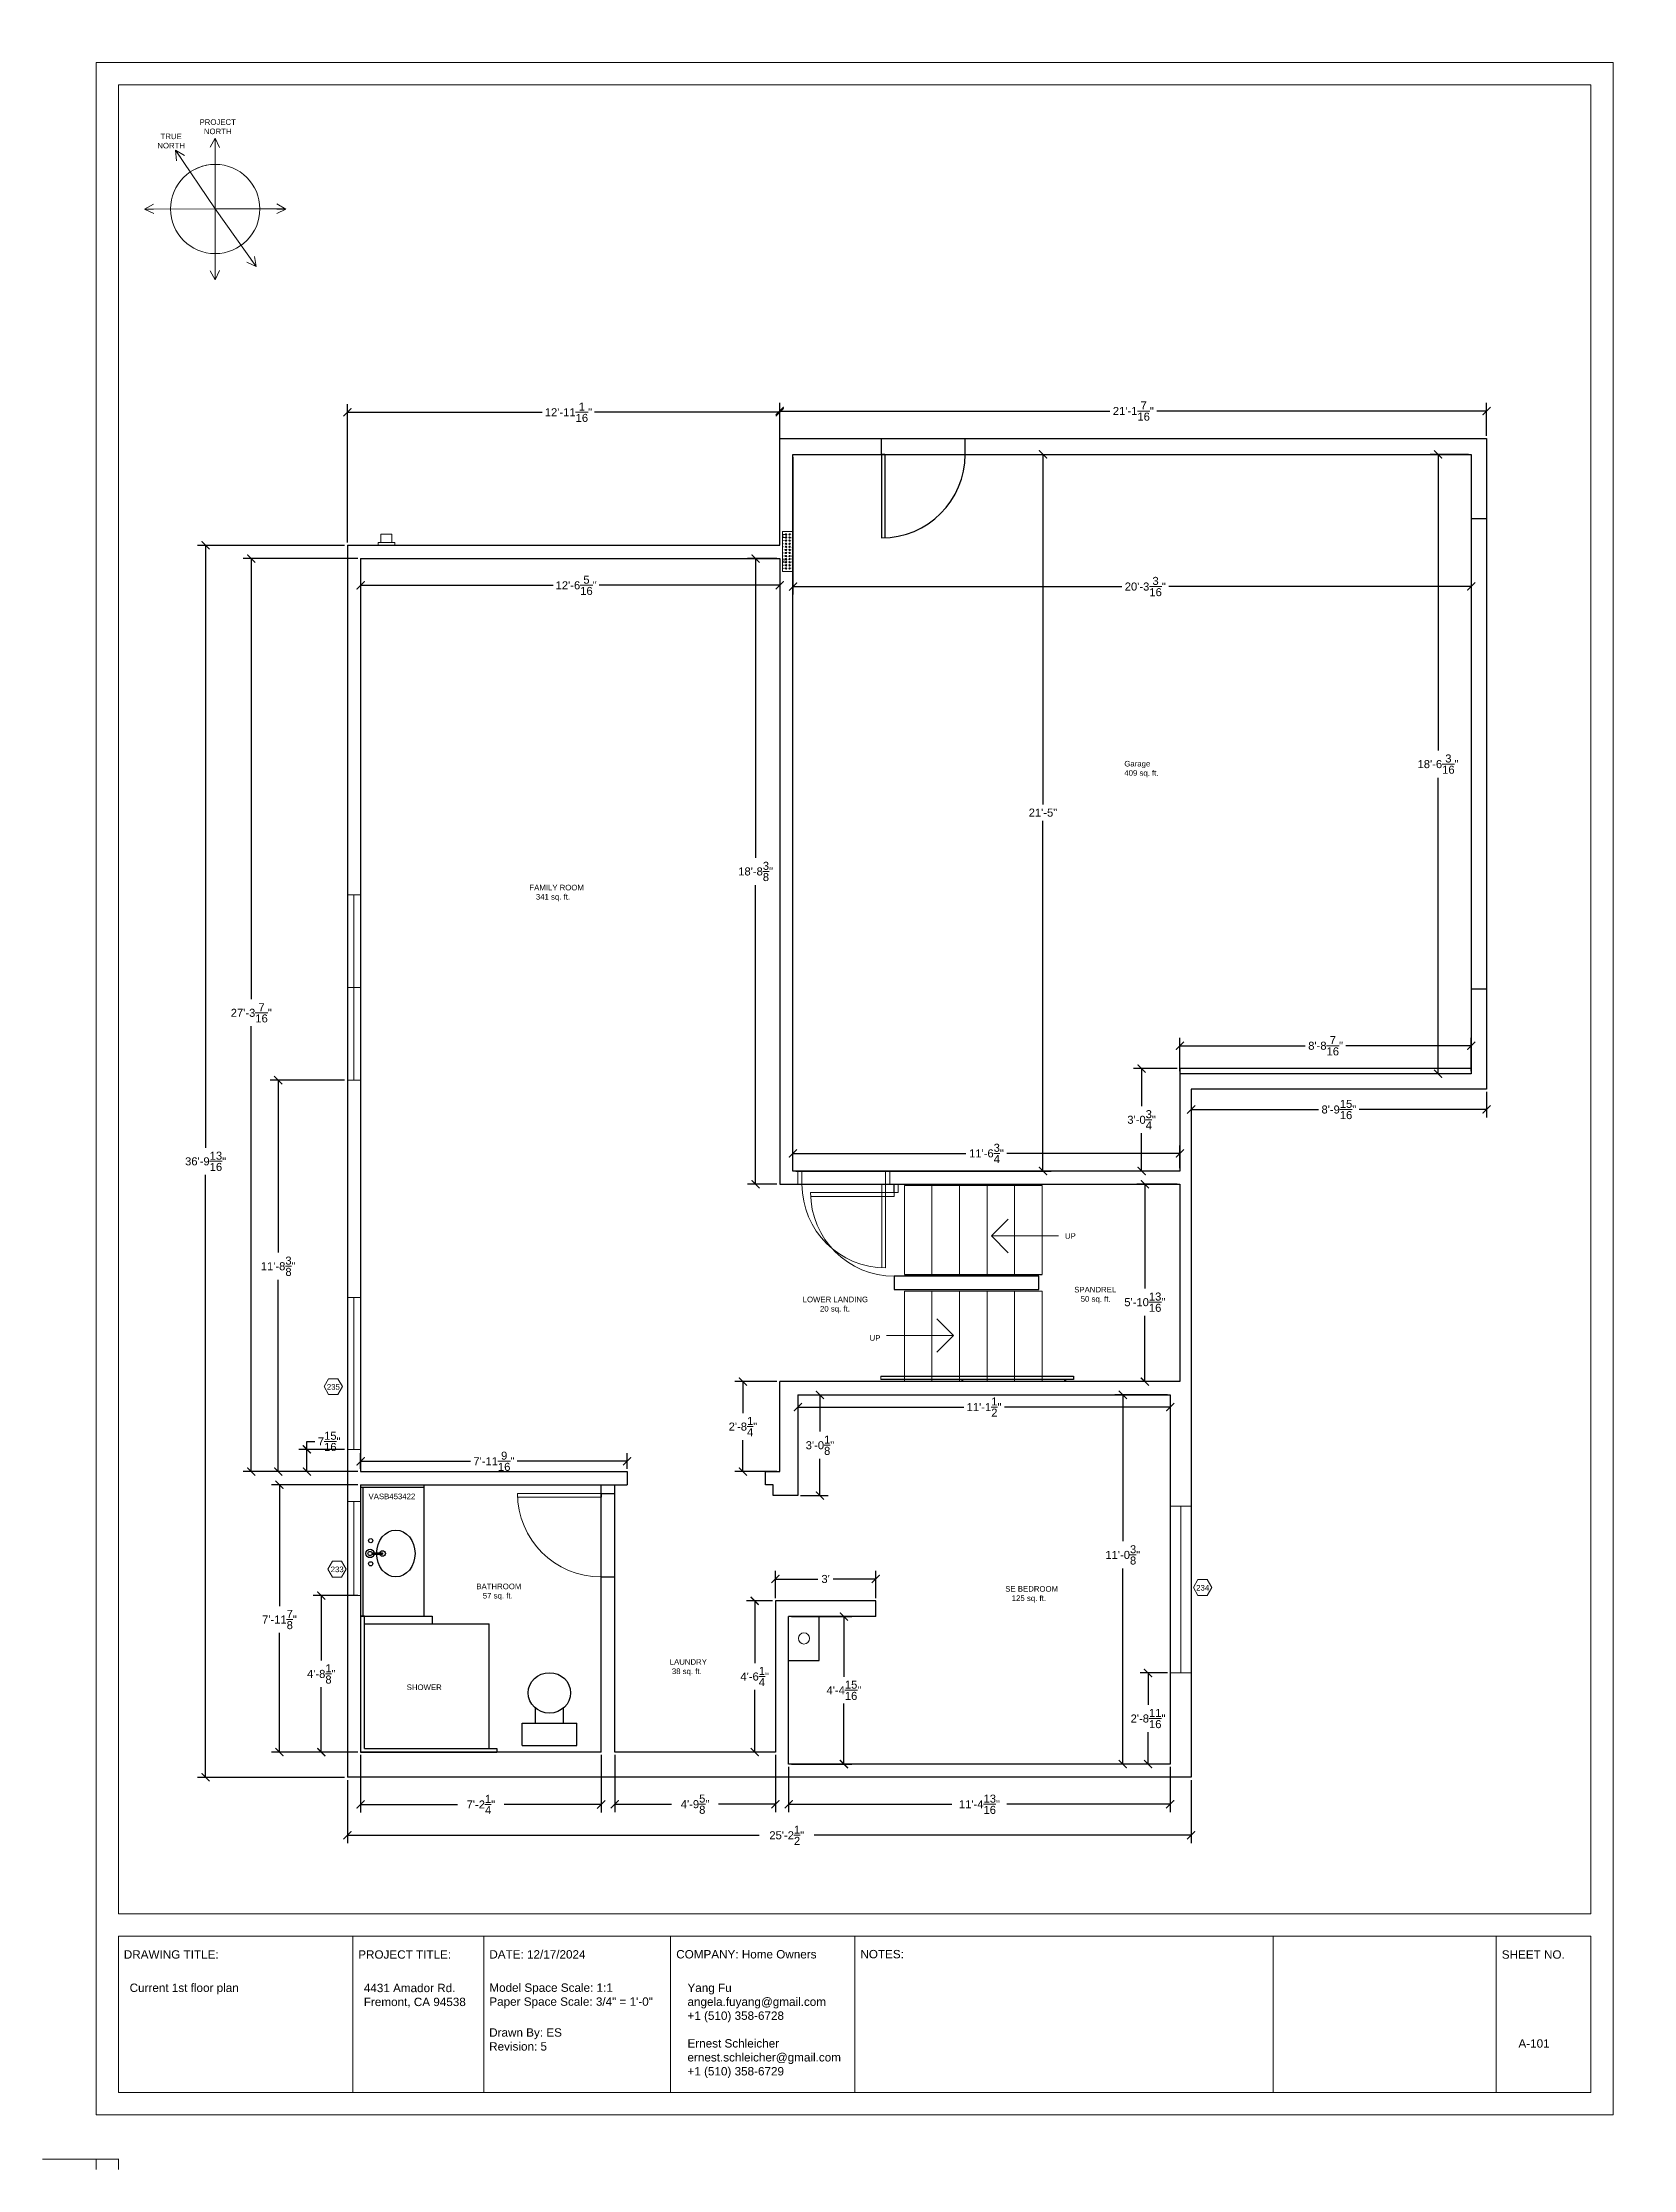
# Paper-space layout 'Layout1' of a CAD drawing. Header units: inches. Extents: x 0.8 to 36.5, y 0.6 to 48.2.
# The model-space entities are those that its viewports show. They can reach past a viewport. Long polylines and large blocks are cut down to what shows.
import ezdxf

# ---------------------------------------------------------------- set-up
doc = ezdxf.new("R2010")
doc.units = ezdxf.units.IN
doc.header["$MEASUREMENT"] = 0
doc.linetypes.add('ACAD_ISO02W100', pattern=[15, 12, -3])
doc.linetypes.add('DASHED2', pattern=[0.375, 0.25, -0.125])
doc.layers.get('0').update_dxf_attribs({"color": 1, "lineweight": 9})
for name, color, linetype, lineweight in [('00-page-edge', 7, 'Continuous', 9), ('A101-Dimensions', 7, 'Continuous', 9), ('A101-Floorplan-1st-floor', 7, 'Continuous', 9), ('A101-Text', 7, 'Continuous', 9), ('VIEWPORT', 5, 'Continuous', 9)]:
    doc.layers.add(name, color=color, linetype=linetype, lineweight=lineweight)
doc.layers.add('Title Block', color=7, linetype='Continuous')
doc.layers.add('Title Block Text', color=7, linetype='Continuous')
doc.layers.get('VIEWPORT').off()
doc.styles.add('Annotative', font='Arial.ttf')
doc.styles.add('Small', font='Arial.ttf')
doc.styles.get("Standard").update_dxf_attribs({"font": 'Arial.ttf', "height": 2})
doc.dimstyles.new('Annotative', dxfattribs={"dimtxt": 0.18, "dimasz": 0.18, "dimexe": 0.18, "dimexo": 0.0625, "dimgap": 0.09, "dimtad": 0, "dimtih": 1, "dimtoh": 1, "dimdec": 4, "dimzin": 0, "dimdsep": 46, "dimlunit": 4, "dimtxsty": 'Annotative', "dimblk": 'ARCHTICK', "dimblk1": 'ARCHTICK', "dimblk2": 'ARCHTICK', "dimcen": 0.09, "dimadec": 0, "dimazin": 0, "dimtfac": 1, "dimtdec": 4, "dimtofl": 0, "dimtmove": 0, "dimatfit": 3, "dimldrblk": 'ARCHTICK', "dimfxl": 1, "dimtolj": 1, "dimtzin": 0, "dimarcsym": 0})

# ---------------------------------------------------------------- blocks, each defined once
blk = doc.blocks.new('true-north-project-north')
at = {"layer": '00-page-edge', "lineweight": 5}
for p, q in [((0.007, 1.627), (-0.11, 1.424)), ((0.006, 0.041), (0.007, 1.627)), ((0.007, 1.627), (0.007, 1.422)), ((0.007, 1.627), (0.103, 1.419)), ((0.006, 0.041), (-0.881, 1.356)), ((-0.881, 1.356), (-0.766, 1.185)), ((-0.881, 1.356), (-0.864, 1.122)), ((-0.881, 1.356), (-0.686, 1.237)), ((-1.58, 0.034), (-1.378, 0.152)), ((0.006, 0.041), (-1.58, 0.034)), ((-1.58, 0.034), (-1.375, 0.035)), ((-1.58, 0.034), (-1.372, -0.061)), ((0.006, 0.041), (1.551, 0.041)), ((0.006, 0.041), (0.925, -1.251)), ((0.006, 0.041), (0.007, -1.545)), ((0.006, 0.041), (1.592, 0.037)), ((1.592, 0.037), (1.384, -0.058)), ((1.592, 0.037), (1.386, 0.037)), ((1.592, 0.037), (1.389, 0.154)), ((0.007, -1.545), (-0.11, -1.342)), ((0.007, -1.545), (0.103, -1.337)), ((0.007, -1.545), (0.007, -1.339)), ((0.925, -1.251), (0.712, -1.154)), ((0.925, -1.251), (0.806, -1.084)), ((0.925, -1.251), (0.883, -1.027))]:
    blk.add_line(p, q, dxfattribs=at)
blk.add_circle((0.006, 0.041), 1, dxfattribs=at)
blk.add_arc((0.006, 0.041), 1, 90, 124, dxfattribs=at)
at = {"layer": '00-page-edge', "lineweight": 5, "char_height": 0.125, "width": 0.53642, "attachment_point": 5, "style": 'Small'}
for s, insert in [('PROJECT\\PNORTH', (0.062, 1.884)), ('TRUE\\PNORTH', (-0.981, 1.564))]:
    blk.add_mtext(s, dxfattribs=dict(at, insert=insert))
blk = doc.blocks.new('L1-toilet')
at = {"lineweight": 30}
for p, q in [((-19.63, 0), (-19.63, 8)), ((-19.63, 8), (0, 8)), ((-14.81, 8), (-14.81, 13.4)), ((-4.81, 8), (-4.81, 13.4)), ((0, 0), (0, 8)), ((-19.63, 0), (0, 0))]:
    blk.add_line(p, q, dxfattribs=at)
blk.add_ellipse((-9.81, 18.88), major_axis=(7.62, 0), ratio=0.95082, dxfattribs=at)
blk = doc.blocks.new('L1-bathroom-sink-faucets-bowl')
at = {"lineweight": 30}
for p, q in [((2.21, 0.25), (5.98, 0.25)), ((5.98, 0.25), (5.98, -0.25)), ((2.21, -0.25), (5.98, -0.25))]:
    blk.add_line(p, q, dxfattribs=at)
for centre, radius in [((1.5, 0), 1.5), ((1.5, 0), 0.75), ((1.75, 4.59), 0.75), ((6, 0), 1), ((1.75, -3.69), 0.75)]:
    blk.add_circle(centre, radius, dxfattribs=at)
blk.add_ellipse((10.75, 0), major_axis=(0, -8.38), ratio=0.820896, dxfattribs=at)
blk = doc.blocks.new('L1-granite-splash-and-counter')
at = {"layer": 'A101-Floorplan-1st-floor', "lineweight": 30}
for p, q in [((0, 0), (22.63, 0)), ((0, 0), (0, -0.88)), ((22.63, 0), (22.63, -47.13)), ((0, -0.88), (22.63, -0.88)), ((0, -0.88), (0, -47.13)), ((0.88, -47.13), (0.88, -0.88)), ((0, -47.13), (0.88, -47.13)), ((0.88, -47.13), (22.63, -47.13))]:
    blk.add_line(p, q, dxfattribs=at)
blk = doc.blocks.new('L1-shower-tiles-and-glass-walls')
at = {"layer": 'A101-Floorplan-1st-floor', "lineweight": 30}
for p, q in [((1.37, 48.75), (0, 48.75)), ((0, 48.75), (0, 48.75)), ((0, 48.75), (0, 0)), ((1.37, 1.37), (1.37, 48.75)), ((1.37, 48.75), (25.62, 48.75)), ((1.37, 46), (46.12, 46)), ((25.62, 48.75), (25.62, 46)), ((46.12, 1.37), (46.12, 46)), ((0, 0), (48.88, 0)), ((1.37, 1.37), (48.88, 1.37)), ((48.88, 1.37), (48.88, 0))]:
    blk.add_line(p, q, dxfattribs=at)
blk = doc.blocks.new('L1-south-stairway-5-steps')
at = {"layer": 'A101-Floorplan-1st-floor', "lineweight": 5}
for p, q in [((-49.375, 0), (0, 0)), ((-49.375, 0), (-49.375, -32.40625)), ((-39.5, 0), (-39.5, -32.40625)), ((-29.625, 0), (-29.625, -32.40625)), ((-19.75, 0), (-19.75, -32.40625)), ((-9.875, 0), (-9.875, -32.40625)), ((0, 0), (0, -32.40625))]:
    blk.add_line(p, q, dxfattribs=at)
blk = doc.blocks.new('L1-south-stairway-handrail')
at = {"layer": 'A101-Floorplan-1st-floor', "lineweight": -3}
for p, q in [((-57.8, 1.25), (11.23, 1.25)), ((11.23, 0), (-57.8, 0)), ((-28.71, -0.75), (-28.71, 0)), ((-28.46, -0.75), (-28.46, 0)), ((8.09, 0), (8.09, -0.75)), ((8.34, 0), (8.34, -0.75)), ((11.23, 1.25), (11.23, 0))]:
    blk.add_line(p, q, dxfattribs=at)
at = {"layer": 'A101-Floorplan-1st-floor', "lineweight": 5}
blk.add_line((-57.8, 1.25), (-57.8, 0), dxfattribs=at)
blk = doc.blocks.new('L1-arrow')
at = {"lineweight": 5}
for p, q in [((182.32, -365.98), (164.32, -365.98)), ((188.32, -365.98), (182.32, -359.98)), ((182.32, -365.98), (188.32, -365.98)), ((188.32, -365.98), (182.32, -371.98))]:
    blk.add_line(p, q, dxfattribs=at)
blk = doc.blocks.new('_ArchTick')
at = {"color": 0, "linetype": 'ByBlock', "lineweight": 30, "const_width": 0.15}
blk.add_lwpolyline([(-0.5, -0.5), (0.5, 0.5)], dxfattribs=at)
blk = doc.blocks.new('*D519')
at = {"layer": 'A101-Dimensions', "color": 0, "lineweight": -2, "transparency": 16777216}
for p, q in [((-266.32, 733.46), (-266.32, 727.22)), ((-132.82, 733.46), (-132.82, 727.22)), ((-266.32, 730.1), (-206.87, 730.1)), ((-132.82, 730.1), (-192.27, 730.1))]:
    blk.add_line(p, q, dxfattribs=at)
at = {"layer": 'A101-Dimensions', "color": 0, "lineweight": -2, "transparency": 16777216, "xscale": 2.88, "yscale": 2.88, "zscale": 2.88, "rotation": 180}
blk.add_blockref('_ArchTick', (-266.32, 730.1), dxfattribs=at)
at = {"layer": 'A101-Dimensions', "color": 0, "lineweight": -2, "transparency": 16777216, "xscale": 2.88, "yscale": 2.88, "zscale": 2.88}
blk.add_blockref('_ArchTick', (-132.82, 730.1), dxfattribs=at)
at = {"layer": 'A101-Dimensions', "color": 0, "lineweight": 5, "transparency": 16777216, "insert": (-199.57, 730.1), "char_height": 2.88, "attachment_point": 5, "style": 'Annotative'}
blk.add_mtext('\\A1;11\'-1{\\H1x;\\S1/2;}"', dxfattribs=at)
blk = doc.blocks.new('*D483')
at = {"layer": 'A101-Dimensions', "color": 0, "lineweight": -2, "transparency": 16777216}
for p, q in [((-269.63, 601.06), (-269.63, 584.77)), ((-132.82, 601.06), (-132.82, 584.77)), ((-269.63, 587.65), (-211.06, 587.65)), ((-132.82, 587.65), (-191.38, 587.65))]:
    blk.add_line(p, q, dxfattribs=at)
at = {"layer": 'A101-Dimensions', "color": 0, "lineweight": -2, "transparency": 16777216, "xscale": 2.88, "yscale": 2.88, "zscale": 2.88, "rotation": 180}
blk.add_blockref('_ArchTick', (-269.63, 587.65), dxfattribs=at)
at = {"layer": 'A101-Dimensions', "color": 0, "lineweight": -2, "transparency": 16777216, "xscale": 2.88, "yscale": 2.88, "zscale": 2.88}
blk.add_blockref('_ArchTick', (-132.82, 587.65), dxfattribs=at)
at = {"layer": 'A101-Dimensions', "color": 0, "lineweight": 5, "transparency": 16777216, "insert": (-201.22, 587.65), "char_height": 2.88, "attachment_point": 5, "style": 'Annotative'}
blk.add_mtext('\\A1;11\'-4{\\H1x;\\S13/16;}"', dxfattribs=at)
blk = doc.blocks.new('*D488')
at = {"layer": 'A101-Dimensions', "color": 0, "lineweight": -2, "transparency": 16777216}
for p, q in [((-268.63, 655), (-246.93, 655)), ((-249.81, 655), (-249.81, 633.33)), ((-249.81, 602.06), (-249.81, 623.73)), ((-268.63, 602.06), (-246.93, 602.06))]:
    blk.add_line(p, q, dxfattribs=at)
at = {"layer": 'A101-Dimensions', "color": 0, "lineweight": -2, "transparency": 16777216, "xscale": 2.88, "yscale": 2.88, "zscale": 2.88}
for p, rotation in [((-249.81, 655), 90), ((-249.81, 602.06), 270)]:
    blk.add_blockref('_ArchTick', p, dxfattribs=dict(at, rotation=rotation))
at = {"layer": 'A101-Dimensions', "color": 0, "lineweight": 5, "transparency": 16777216, "insert": (-249.81, 628.53), "char_height": 2.88, "attachment_point": 5, "style": 'Annotative'}
blk.add_mtext('\\A1;4\'-4{\\H1x;\\S15/16;}"', dxfattribs=at)
blk = doc.blocks.new('*D484')
at = {"layer": 'A101-Dimensions', "color": 0, "lineweight": -2, "transparency": 16777216}
for p, q in [((-331.97, 605.34), (-331.97, 584.81)), ((-274.38, 605.34), (-274.38, 584.81)), ((-331.97, 587.69), (-311.58, 587.69)), ((-274.38, 587.69), (-294.78, 587.69))]:
    blk.add_line(p, q, dxfattribs=at)
at = {"layer": 'A101-Dimensions', "color": 0, "lineweight": -2, "transparency": 16777216, "xscale": 2.88, "yscale": 2.88, "zscale": 2.88, "rotation": 180}
blk.add_blockref('_ArchTick', (-331.97, 587.69), dxfattribs=at)
at = {"layer": 'A101-Dimensions', "color": 0, "lineweight": -2, "transparency": 16777216, "xscale": 2.88, "yscale": 2.88, "zscale": 2.88}
blk.add_blockref('_ArchTick', (-274.38, 587.69), dxfattribs=at)
at = {"layer": 'A101-Dimensions', "color": 0, "lineweight": 5, "transparency": 16777216, "insert": (-303.18, 587.69), "char_height": 2.88, "attachment_point": 5, "style": 'Annotative'}
blk.add_mtext('\\A1;4\'-9{\\H1x;\\S5/8;}"', dxfattribs=at)
blk = doc.blocks.new('*D523')
at = {"layer": 'A101-Dimensions', "color": 0, "lineweight": -2, "transparency": 16777216}
for p, q in [((-423.1, 1033.37), (-423.1, 1021.91)), ((-272.82, 1033.37), (-272.82, 1021.91)), ((-423.1, 1024.79), (-354.1, 1024.79)), ((-272.82, 1024.79), (-337.55, 1024.79))]:
    blk.add_line(p, q, dxfattribs=at)
at = {"layer": 'A101-Dimensions', "color": 0, "lineweight": -2, "transparency": 16777216, "xscale": 2.88, "yscale": 2.88, "zscale": 2.88, "rotation": 180}
blk.add_blockref('_ArchTick', (-423.1, 1024.79), dxfattribs=at)
at = {"layer": 'A101-Dimensions', "color": 0, "lineweight": -2, "transparency": 16777216, "xscale": 2.88, "yscale": 2.88, "zscale": 2.88}
blk.add_blockref('_ArchTick', (-272.82, 1024.79), dxfattribs=at)
at = {"layer": 'A101-Dimensions', "color": 0, "lineweight": 5, "transparency": 16777216, "insert": (-345.82, 1024.79), "char_height": 2.88, "attachment_point": 5, "style": 'Annotative'}
blk.add_mtext('\\A1;12\'-6{\\H1x;\\S5/16;}"', dxfattribs=at)
blk = doc.blocks.new('*D524')
at = {"layer": 'A101-Dimensions', "color": 0, "lineweight": -2, "transparency": 16777216}
for p, q in [((-427.85, 1040.12), (-427.85, 1089.72)), ((-427.85, 1086.84), (-357.98, 1086.84)), ((-272.82, 1086.84), (-339.2, 1086.84)), ((-272.82, 1040.12), (-272.82, 1089.72))]:
    blk.add_line(p, q, dxfattribs=at)
at = {"layer": 'A101-Dimensions', "color": 0, "lineweight": -2, "transparency": 16777216, "xscale": 2.88, "yscale": 2.88, "zscale": 2.88, "rotation": 180}
blk.add_blockref('_ArchTick', (-427.85, 1086.84), dxfattribs=at)
at = {"layer": 'A101-Dimensions', "color": 0, "lineweight": -2, "transparency": 16777216, "xscale": 2.88, "yscale": 2.88, "zscale": 2.88}
blk.add_blockref('_ArchTick', (-272.82, 1086.84), dxfattribs=at)
at = {"layer": 'A101-Dimensions', "color": 0, "lineweight": 5, "transparency": 16777216, "insert": (-348.59, 1086.84), "char_height": 2.88, "attachment_point": 5, "style": 'Annotative'}
blk.add_mtext('\\A1;12\'-11{\\H1x;\\S1/16;}"', dxfattribs=at)
blk = doc.blocks.new('*D508')
at = {"layer": 'A101-Dimensions', "color": 0, "lineweight": -2, "transparency": 16777216}
for p, q in [((-423.1, 707.97), (-423.1, 713.54)), ((-423.1, 710.66), (-383.72, 710.66)), ((-327.54, 710.66), (-366.92, 710.66)), ((-327.54, 707.97), (-327.54, 713.54))]:
    blk.add_line(p, q, dxfattribs=at)
at = {"layer": 'A101-Dimensions', "color": 0, "lineweight": -2, "transparency": 16777216, "xscale": 2.88, "yscale": 2.88, "zscale": 2.88, "rotation": 180}
blk.add_blockref('_ArchTick', (-423.1, 710.66), dxfattribs=at)
at = {"layer": 'A101-Dimensions', "color": 0, "lineweight": -2, "transparency": 16777216, "xscale": 2.88, "yscale": 2.88, "zscale": 2.88}
blk.add_blockref('_ArchTick', (-327.54, 710.66), dxfattribs=at)
at = {"layer": 'A101-Dimensions', "color": 0, "lineweight": 5, "transparency": 16777216, "insert": (-375.32, 710.66), "char_height": 2.88, "attachment_point": 5, "style": 'Annotative'}
blk.add_mtext('\\A1;7\'-11{\\H1x;\\S9/16;}"', dxfattribs=at)
blk = doc.blocks.new('*D486')
at = {"layer": 'A101-Dimensions', "color": 0, "lineweight": -2, "transparency": 16777216}
for p, q in [((-424.1, 662.47), (-440.07, 662.47)), ((-437.19, 662.47), (-437.19, 639.2)), ((-437.19, 606.34), (-437.19, 629.6)), ((-424.1, 606.34), (-440.07, 606.34))]:
    blk.add_line(p, q, dxfattribs=at)
at = {"layer": 'A101-Dimensions', "color": 0, "lineweight": -2, "transparency": 16777216, "xscale": 2.88, "yscale": 2.88, "zscale": 2.88}
for p, rotation in [((-437.19, 662.47), 90), ((-437.19, 606.34), 270)]:
    blk.add_blockref('_ArchTick', p, dxfattribs=dict(at, rotation=rotation))
at = {"layer": 'A101-Dimensions', "color": 0, "lineweight": 5, "transparency": 16777216, "insert": (-437.19, 634.4), "char_height": 2.88, "attachment_point": 5, "style": 'Annotative'}
blk.add_mtext('\\A1;4\'-8{\\H1x;\\S1/8;}"', dxfattribs=at)
blk = doc.blocks.new('*D485')
at = {"layer": 'A101-Dimensions', "color": 0, "lineweight": -2, "transparency": 16777216}
for p, q in [((-423.1, 605.34), (-423.1, 584.7)), ((-336.85, 605.34), (-336.85, 584.7)), ((-423.1, 587.58), (-388.37, 587.58)), ((-336.85, 587.58), (-371.57, 587.58))]:
    blk.add_line(p, q, dxfattribs=at)
at = {"layer": 'A101-Dimensions', "color": 0, "lineweight": -2, "transparency": 16777216, "xscale": 2.88, "yscale": 2.88, "zscale": 2.88, "rotation": 180}
blk.add_blockref('_ArchTick', (-423.1, 587.58), dxfattribs=at)
at = {"layer": 'A101-Dimensions', "color": 0, "lineweight": -2, "transparency": 16777216, "xscale": 2.88, "yscale": 2.88, "zscale": 2.88}
blk.add_blockref('_ArchTick', (-336.85, 587.58), dxfattribs=at)
at = {"layer": 'A101-Dimensions', "color": 0, "lineweight": 5, "transparency": 16777216, "insert": (-379.97, 587.58), "char_height": 2.88, "attachment_point": 5, "style": 'Annotative'}
blk.add_mtext('\\A1;7\'-2{\\H1x;\\S1/4;}"', dxfattribs=at)
blk = doc.blocks.new('*D536')
at = {"layer": 'A101-Dimensions', "color": 0, "lineweight": -2, "transparency": 16777216}
for p, q in [((-424.1, 702.22), (-455.07, 702.22)), ((-452.19, 702.22), (-452.19, 658.72)), ((-452.19, 606.34), (-452.19, 649.1)), ((-424.1, 606.34), (-455.07, 606.34))]:
    blk.add_line(p, q, dxfattribs=at)
at = {"layer": 'A101-Dimensions', "color": 0, "lineweight": -2, "transparency": 16777216, "xscale": 2.88, "yscale": 2.88, "zscale": 2.88}
for p, rotation in [((-452.19, 702.22), 90), ((-452.19, 606.34), 270)]:
    blk.add_blockref('_ArchTick', p, dxfattribs=dict(at, rotation=rotation))
at = {"layer": 'A101-Dimensions', "color": 0, "lineweight": 5, "transparency": 16777216, "insert": (-452.19, 653.91), "char_height": 2.88, "attachment_point": 5, "style": 'Annotative'}
blk.add_mtext('\\A1;7\'-11{\\H1x;\\S7/8;}"', dxfattribs=at)
blk = doc.blocks.new('*D482')
at = {"layer": 'A101-Dimensions', "color": 0, "lineweight": -2, "transparency": 16777216}
for p, q in [((-427.85, 596.31), (-427.85, 573.65)), ((-125.32, 596.31), (-125.32, 573.65)), ((-427.85, 576.53), (-280.15, 576.53)), ((-125.32, 576.53), (-260.47, 576.53))]:
    blk.add_line(p, q, dxfattribs=at)
at = {"layer": 'A101-Dimensions', "color": 0, "lineweight": -2, "transparency": 16777216, "xscale": 2.88, "yscale": 2.88, "zscale": 2.88, "rotation": 180}
blk.add_blockref('_ArchTick', (-427.85, 576.53), dxfattribs=at)
at = {"layer": 'A101-Dimensions', "color": 0, "lineweight": -2, "transparency": 16777216, "xscale": 2.88, "yscale": 2.88, "zscale": 2.88}
blk.add_blockref('_ArchTick', (-125.32, 576.53), dxfattribs=at)
at = {"layer": 'A101-Dimensions', "color": 0, "lineweight": 5, "transparency": 16777216, "insert": (-270.31, 576.53), "char_height": 2.88, "attachment_point": 5, "style": 'Annotative'}
blk.add_mtext('\\A1;25\'-2{\\H1x;\\S1/2;}"', dxfattribs=at)
blk = doc.blocks.new('*D521')
at = {"layer": 'A101-Dimensions', "color": 0, "lineweight": -2, "transparency": 16777216}
for p, q in [((-428.85, 847.34), (-455.53, 847.34)), ((-452.65, 847.34), (-452.65, 785.49)), ((-452.65, 706.97), (-452.65, 775.72)), ((-428.85, 706.97), (-455.53, 706.97))]:
    blk.add_line(p, q, dxfattribs=at)
at = {"layer": 'A101-Dimensions', "color": 0, "lineweight": -2, "transparency": 16777216, "xscale": 2.88, "yscale": 2.88, "zscale": 2.88}
for p, rotation in [((-452.65, 847.34), 90), ((-452.65, 706.97), 270)]:
    blk.add_blockref('_ArchTick', p, dxfattribs=dict(at, rotation=rotation))
at = {"layer": 'A101-Dimensions', "color": 0, "lineweight": 5, "transparency": 16777216, "insert": (-452.65, 780.6), "char_height": 2.88, "attachment_point": 5, "style": 'Annotative'}
blk.add_mtext('\\A1;11\'-8{\\H1x;\\S3/8;}"', dxfattribs=at)
blk = doc.blocks.new('*D514')
at = {"layer": 'A101-Dimensions', "color": 0, "lineweight": -2, "transparency": 16777216}
for p, q in [((-125.32, 843.09), (-125.32, 833.93)), ((-19.39, 843.09), (-19.39, 833.93)), ((-125.32, 836.81), (-79.66, 836.81)), ((-19.39, 836.81), (-65.05, 836.81))]:
    blk.add_line(p, q, dxfattribs=at)
at = {"layer": 'A101-Dimensions', "color": 0, "lineweight": -2, "transparency": 16777216, "xscale": 2.88, "yscale": 2.88, "zscale": 2.88, "rotation": 180}
blk.add_blockref('_ArchTick', (-125.32, 836.81), dxfattribs=at)
at = {"layer": 'A101-Dimensions', "color": 0, "lineweight": -2, "transparency": 16777216, "xscale": 2.88, "yscale": 2.88, "zscale": 2.88}
blk.add_blockref('_ArchTick', (-19.39, 836.81), dxfattribs=at)
at = {"layer": 'A101-Dimensions', "color": 0, "lineweight": 5, "transparency": 16777216, "insert": (-72.35, 836.81), "char_height": 2.88, "attachment_point": 5, "style": 'Annotative'}
blk.add_mtext('\\A1;8\'-9{\\H1x;\\S15/16;}"', dxfattribs=at)
blk = doc.blocks.new('*D512')
at = {"layer": 'A101-Dimensions', "color": 0, "lineweight": -2, "transparency": 16777216}
for p, q in [((-129.32, 850.59), (-129.32, 862.55)), ((-24.89, 850.59), (-24.89, 862.55)), ((-129.32, 859.67), (-84.39, 859.67)), ((-24.89, 859.67), (-69.81, 859.67))]:
    blk.add_line(p, q, dxfattribs=at)
at = {"layer": 'A101-Dimensions', "color": 0, "lineweight": -2, "transparency": 16777216, "xscale": 2.88, "yscale": 2.88, "zscale": 2.88, "rotation": 180}
blk.add_blockref('_ArchTick', (-129.32, 859.67), dxfattribs=at)
at = {"layer": 'A101-Dimensions', "color": 0, "lineweight": -2, "transparency": 16777216, "xscale": 2.88, "yscale": 2.88, "zscale": 2.88}
blk.add_blockref('_ArchTick', (-24.89, 859.67), dxfattribs=at)
at = {"layer": 'A101-Dimensions', "color": 0, "lineweight": 5, "transparency": 16777216, "insert": (-77.1, 859.67), "char_height": 2.88, "attachment_point": 5, "style": 'Annotative'}
blk.add_mtext('\\A1;8\'-8{\\H1x;\\S7/16;}"', dxfattribs=at)
blk = doc.blocks.new('*D509')
at = {"layer": 'A101-Dimensions', "color": 0, "lineweight": -2, "transparency": 16777216}
for p, q in [((-268.07, 815.74), (-268.07, 823.95)), ((-129.32, 815.74), (-129.32, 823.95)), ((-268.07, 821.07), (-206.04, 821.07)), ((-129.32, 821.07), (-191.35, 821.07))]:
    blk.add_line(p, q, dxfattribs=at)
at = {"layer": 'A101-Dimensions', "color": 0, "lineweight": -2, "transparency": 16777216, "xscale": 2.88, "yscale": 2.88, "zscale": 2.88, "rotation": 180}
blk.add_blockref('_ArchTick', (-268.07, 821.07), dxfattribs=at)
at = {"layer": 'A101-Dimensions', "color": 0, "lineweight": -2, "transparency": 16777216, "xscale": 2.88, "yscale": 2.88, "zscale": 2.88}
blk.add_blockref('_ArchTick', (-129.32, 821.07), dxfattribs=at)
at = {"layer": 'A101-Dimensions', "color": 0, "lineweight": 5, "transparency": 16777216, "insert": (-198.69, 821.07), "char_height": 2.88, "attachment_point": 5, "style": 'Annotative'}
blk.add_mtext('\\A1;11\'-6{\\H1x;\\S3/4;}"', dxfattribs=at)
blk = doc.blocks.new('*D533')
at = {"layer": 'A101-Dimensions', "color": 0, "lineweight": -2, "transparency": 16777216}
for p, q in [((-133.82, 734.46), (-152.7, 734.46)), ((-149.82, 734.46), (-149.82, 681.96)), ((-149.82, 602.06), (-149.82, 672.19)), ((-133.82, 602.06), (-152.7, 602.06))]:
    blk.add_line(p, q, dxfattribs=at)
at = {"layer": 'A101-Dimensions', "color": 0, "lineweight": -2, "transparency": 16777216, "xscale": 2.88, "yscale": 2.88, "zscale": 2.88}
for p, rotation in [((-149.82, 734.46), 90), ((-149.82, 602.06), 270)]:
    blk.add_blockref('_ArchTick', p, dxfattribs=dict(at, rotation=rotation))
at = {"layer": 'A101-Dimensions', "color": 0, "lineweight": 5, "transparency": 16777216, "insert": (-149.82, 677.08), "char_height": 2.88, "attachment_point": 5, "style": 'Annotative'}
blk.add_mtext('\\A1;11\'-0{\\H1x;\\S3/8;}"', dxfattribs=at)
blk = doc.blocks.new('*D534')
at = {"layer": 'A101-Dimensions', "color": 0, "lineweight": -2, "transparency": 16777216}
for p, q in [((-133.82, 634.75), (-143.65, 634.75)), ((-140.77, 634.75), (-140.77, 623.27)), ((-140.77, 602.06), (-140.77, 613.55)), ((-133.82, 602.06), (-143.65, 602.06))]:
    blk.add_line(p, q, dxfattribs=at)
at = {"layer": 'A101-Dimensions', "color": 0, "lineweight": -2, "transparency": 16777216, "xscale": 2.88, "yscale": 2.88, "zscale": 2.88}
for p, rotation in [((-140.77, 634.75), 90), ((-140.77, 602.06), 270)]:
    blk.add_blockref('_ArchTick', p, dxfattribs=dict(at, rotation=rotation))
at = {"layer": 'A101-Dimensions', "color": 0, "lineweight": 5, "transparency": 16777216, "insert": (-140.77, 618.41), "char_height": 2.88, "attachment_point": 5, "style": 'Annotative'}
blk.add_mtext('\\A1;2\'-8{\\H1x;\\S11/16;}"', dxfattribs=at)
blk = doc.blocks.new('*D537')
at = {"layer": 'A101-Dimensions', "color": 0, "lineweight": -2, "transparency": 16777216}
for p, q in [((-442.36, 714.91), (-442.36, 717.79)), ((-442.36, 717.79), (-439.48, 717.79)), ((-428.85, 714.91), (-445.24, 714.91)), ((-442.36, 706.97), (-442.36, 714.91)), ((-428.85, 706.97), (-445.24, 706.97))]:
    blk.add_line(p, q, dxfattribs=at)
at = {"layer": 'A101-Dimensions', "color": 0, "lineweight": -2, "transparency": 16777216, "xscale": 2.88, "yscale": 2.88, "zscale": 2.88}
for p, rotation in [((-442.36, 714.91), 90), ((-442.36, 706.97), 270)]:
    blk.add_blockref('_ArchTick', p, dxfattribs=dict(at, rotation=rotation))
at = {"layer": 'A101-Dimensions', "color": 0, "lineweight": 5, "transparency": 16777216, "insert": (-434.36, 717.79), "char_height": 2.88, "attachment_point": 5, "style": 'Annotative'}
blk.add_mtext('\\A1;7{\\H1x;\\S15/16;}"', dxfattribs=at)
blk = doc.blocks.new('*D538')
at = {"layer": 'A101-Dimensions', "color": 0, "lineweight": -2, "transparency": 16777216}
for p, q in [((-130.32, 809.99), (-144.8, 809.99)), ((-141.92, 809.99), (-141.92, 772.6)), ((-141.92, 739.21), (-141.92, 762.82)), ((-130.32, 739.21), (-144.8, 739.21))]:
    blk.add_line(p, q, dxfattribs=at)
at = {"layer": 'A101-Dimensions', "color": 0, "lineweight": -2, "transparency": 16777216, "xscale": 2.88, "yscale": 2.88, "zscale": 2.88}
for p, rotation in [((-141.92, 809.99), 90), ((-141.92, 739.21), 270)]:
    blk.add_blockref('_ArchTick', p, dxfattribs=dict(at, rotation=rotation))
at = {"layer": 'A101-Dimensions', "color": 0, "lineweight": 5, "transparency": 16777216, "insert": (-141.92, 767.71), "char_height": 2.88, "attachment_point": 5, "style": 'Annotative'}
blk.add_mtext('\\A1;5\'-10{\\H1x;\\S13/16;}"', dxfattribs=at)
blk = doc.blocks.new('*D539')
at = {"layer": 'A101-Dimensions', "color": 0, "lineweight": -2, "transparency": 16777216}
for p, q in [((-130.32, 851.5), (-145.95, 851.5)), ((-143.07, 851.5), (-143.07, 837.98)), ((-143.07, 814.74), (-143.07, 828.26)), ((-130.32, 814.74), (-145.95, 814.74))]:
    blk.add_line(p, q, dxfattribs=at)
at = {"layer": 'A101-Dimensions', "color": 0, "lineweight": -2, "transparency": 16777216, "xscale": 2.88, "yscale": 2.88, "zscale": 2.88}
for p, rotation in [((-143.07, 851.5), 90), ((-143.07, 814.74), 270)]:
    blk.add_blockref('_ArchTick', p, dxfattribs=dict(at, rotation=rotation))
at = {"layer": 'A101-Dimensions', "color": 0, "lineweight": 5, "transparency": 16777216, "insert": (-143.07, 833.12), "char_height": 2.88, "attachment_point": 5, "style": 'Annotative'}
blk.add_mtext('\\A1;3\'-0{\\H1x;\\S3/4;}"', dxfattribs=at)
blk = doc.blocks.new('*D540')
at = {"layer": 'A101-Dimensions', "color": 0, "lineweight": -2, "transparency": 16777216}
for p, q in [((-273.82, 1034.37), (-284.35, 1034.37)), ((-281.47, 1034.37), (-281.47, 927.07)), ((-281.47, 809.99), (-281.47, 917.3)), ((-273.82, 809.99), (-284.35, 809.99))]:
    blk.add_line(p, q, dxfattribs=at)
at = {"layer": 'A101-Dimensions', "color": 0, "lineweight": -2, "transparency": 16777216, "xscale": 2.88, "yscale": 2.88, "zscale": 2.88}
for p, rotation in [((-281.47, 1034.37), 90), ((-281.47, 809.99), 270)]:
    blk.add_blockref('_ArchTick', p, dxfattribs=dict(at, rotation=rotation))
at = {"layer": 'A101-Dimensions', "color": 0, "lineweight": 5, "transparency": 16777216, "insert": (-281.47, 922.18), "char_height": 2.88, "attachment_point": 5, "style": 'Annotative'}
blk.add_mtext('\\A1;18\'-8{\\H1x;\\S3/8;}"', dxfattribs=at)
blk = doc.blocks.new('*D541')
at = {"layer": 'A101-Dimensions', "color": 0, "lineweight": -2, "transparency": 16777216}
for p, q in [((-428.85, 1039.12), (-481.56, 1039.12)), ((-478.68, 1039.12), (-478.68, 823.11)), ((-478.68, 597.31), (-478.68, 813.33)), ((-428.85, 597.31), (-481.56, 597.31))]:
    blk.add_line(p, q, dxfattribs=at)
at = {"layer": 'A101-Dimensions', "color": 0, "lineweight": -2, "transparency": 16777216, "xscale": 2.88, "yscale": 2.88, "zscale": 2.88}
for p, rotation in [((-478.68, 1039.12), 90), ((-478.68, 597.31), 270)]:
    blk.add_blockref('_ArchTick', p, dxfattribs=dict(at, rotation=rotation))
at = {"layer": 'A101-Dimensions', "color": 0, "lineweight": 5, "transparency": 16777216, "insert": (-478.68, 818.22), "char_height": 2.88, "attachment_point": 5, "style": 'Annotative'}
blk.add_mtext('\\A1;36\'-9{\\H1x;\\S13/16;}"', dxfattribs=at)
blk = doc.blocks.new('*D542')
at = {"layer": 'A101-Dimensions', "color": 0, "lineweight": -2, "transparency": 16777216}
for p, q in [((-424.1, 1034.37), (-465.19, 1034.37)), ((-462.31, 1034.37), (-462.31, 876.32)), ((-462.31, 706.97), (-462.31, 866.64)), ((-424.1, 706.97), (-465.19, 706.97))]:
    blk.add_line(p, q, dxfattribs=at)
at = {"layer": 'A101-Dimensions', "color": 0, "lineweight": -2, "transparency": 16777216, "xscale": 2.88, "yscale": 2.88, "zscale": 2.88}
for p, rotation in [((-462.31, 1034.37), 90), ((-462.31, 706.97), 270)]:
    blk.add_blockref('_ArchTick', p, dxfattribs=dict(at, rotation=rotation))
at = {"layer": 'A101-Dimensions', "color": 0, "lineweight": 5, "transparency": 16777216, "insert": (-462.31, 871.48), "char_height": 2.88, "attachment_point": 5, "style": 'Annotative'}
blk.add_mtext('\\A1;27\'-3{\\H1x;\\S7/16;}"', dxfattribs=at)
blk = doc.blocks.new('*D543')
at = {"layer": 'A101-Dimensions', "color": 0, "lineweight": -2, "transparency": 16777216}
for p, q in [((-268.07, 1070.75), (-268.07, 1021.47)), ((-24.89, 1070.75), (-24.89, 1021.47)), ((-268.07, 1024.35), (-150.19, 1024.35)), ((-24.89, 1024.35), (-133.33, 1024.35))]:
    blk.add_line(p, q, dxfattribs=at)
at = {"layer": 'A101-Dimensions', "color": 0, "lineweight": -2, "transparency": 16777216, "xscale": 2.88, "yscale": 2.88, "zscale": 2.88, "rotation": 180}
blk.add_blockref('_ArchTick', (-268.07, 1024.35), dxfattribs=at)
at = {"layer": 'A101-Dimensions', "color": 0, "lineweight": -2, "transparency": 16777216, "xscale": 2.88, "yscale": 2.88, "zscale": 2.88}
blk.add_blockref('_ArchTick', (-24.89, 1024.35), dxfattribs=at)
at = {"layer": 'A101-Dimensions', "color": 0, "lineweight": 5, "transparency": 16777216, "insert": (-141.76, 1024.35), "char_height": 2.88, "attachment_point": 5, "style": 'Annotative'}
blk.add_mtext('\\A1;20\'-3{\\H1x;\\S3/16;}"', dxfattribs=at)
blk = doc.blocks.new('*D544')
at = {"layer": 'A101-Dimensions', "color": 0, "lineweight": -2, "transparency": 16777216}
for p, q in [((-272.82, 1078.44), (-272.82, 1090.17)), ((-272.82, 1087.29), (-154.48, 1087.29)), ((-19.39, 1087.29), (-137.62, 1087.29)), ((-19.39, 1078.44), (-19.39, 1090.17))]:
    blk.add_line(p, q, dxfattribs=at)
at = {"layer": 'A101-Dimensions', "color": 0, "lineweight": -2, "transparency": 16777216, "xscale": 2.88, "yscale": 2.88, "zscale": 2.88, "rotation": 180}
blk.add_blockref('_ArchTick', (-272.82, 1087.29), dxfattribs=at)
at = {"layer": 'A101-Dimensions', "color": 0, "lineweight": -2, "transparency": 16777216, "xscale": 2.88, "yscale": 2.88, "zscale": 2.88}
blk.add_blockref('_ArchTick', (-19.39, 1087.29), dxfattribs=at)
at = {"layer": 'A101-Dimensions', "color": 0, "lineweight": 5, "transparency": 16777216, "insert": (-146.05, 1087.29), "char_height": 2.88, "attachment_point": 5, "style": 'Annotative'}
blk.add_mtext('\\A1;21\'-1{\\H1x;\\S7/16;}"', dxfattribs=at)
blk = doc.blocks.new('*D545')
at = {"layer": 'A101-Dimensions', "color": 0, "lineweight": -2, "transparency": 16777216}
for p, q in [((-25.89, 1071.75), (-39.66, 1071.75)), ((-36.78, 1071.75), (-36.78, 965.56)), ((-36.78, 849.59), (-36.78, 955.79)), ((-25.89, 849.59), (-39.66, 849.59))]:
    blk.add_line(p, q, dxfattribs=at)
at = {"layer": 'A101-Dimensions', "color": 0, "lineweight": -2, "transparency": 16777216, "xscale": 2.88, "yscale": 2.88, "zscale": 2.88}
for p, rotation in [((-36.78, 1071.75), 90), ((-36.78, 849.59), 270)]:
    blk.add_blockref('_ArchTick', p, dxfattribs=dict(at, rotation=rotation))
at = {"layer": 'A101-Dimensions', "color": 0, "lineweight": 5, "transparency": 16777216, "insert": (-36.78, 960.67), "char_height": 2.88, "attachment_point": 5, "style": 'Annotative'}
blk.add_mtext('\\A1;18\'-6{\\H1x;\\S3/16;}"', dxfattribs=at)
blk = doc.blocks.new('*D546')
at = {"layer": 'A101-Dimensions', "color": 0, "lineweight": -2, "transparency": 16777216}
for p, q in [((-267.07, 1071.75), (-175.56, 1071.75)), ((-178.44, 1071.75), (-178.44, 946.16)), ((-178.44, 814.74), (-178.44, 940.34)), ((-267.07, 814.74), (-175.56, 814.74))]:
    blk.add_line(p, q, dxfattribs=at)
at = {"layer": 'A101-Dimensions', "color": 0, "lineweight": -2, "transparency": 16777216, "xscale": 2.88, "yscale": 2.88, "zscale": 2.88}
for p, rotation in [((-178.44, 1071.75), 90), ((-178.44, 814.74), 270)]:
    blk.add_blockref('_ArchTick', p, dxfattribs=dict(at, rotation=rotation))
at = {"layer": 'A101-Dimensions', "color": 0, "lineweight": 5, "transparency": 16777216, "insert": (-178.44, 943.25), "char_height": 2.88, "attachment_point": 5, "style": 'Annotative'}
blk.add_mtext('\\A1;21\'-5"', dxfattribs=at)
blk = doc.blocks.new('sub-panel-30a+50a')
at = {"layer": 'A101-Floorplan-1st-floor', "lineweight": 5}
for p, q in [((-3.75, -14.38), (-3.75, 0)), ((-3.75, 0), (0, 0)), ((0, -15.19), (0, 0.81)), ((-2.5, -1.11), (-3.75, -1.11)), ((-3.75, -2.21), (-2.5, -2.21)), ((-2.75, -1.11), (-2.25, -1.11)), ((-2.75, -2.21), (-2.25, -2.21)), ((-2.75, -3.32), (-2.25, -3.32)), ((-2.75, -4.42), (-2.25, -4.42)), ((-2.75, -5.53), (-2.25, -5.53)), ((-2.75, -6.64), (-2.25, -6.64)), ((-2.5, -1.36), (-2.5, -0.86)), ((-2.5, -2.21), (-2.5, -1.11)), ((-2.5, -2.46), (-2.5, -1.96)), ((-2.5, -3.57), (-2.5, -3.07)), ((-2.5, -4.67), (-2.5, -4.17)), ((-2.5, -5.78), (-2.5, -5.28)), ((-2.5, -6.89), (-2.5, -6.39)), ((-2.5, -7.99), (-2.5, -7.49)), ((-1.5, -1.11), (-1, -1.11)), ((-1.5, -2.21), (-1, -2.21)), ((-1.5, -3.32), (-1, -3.32)), ((-1.5, -4.42), (-1, -4.42)), ((-1.5, -5.53), (-1, -5.53)), ((-1.5, -6.64), (-1, -6.64)), ((-1.25, -1.36), (-1.25, -0.86)), ((-1.25, -2.46), (-1.25, -1.96)), ((-1.25, -3.57), (-1.25, -3.07)), ((-1.25, -4.67), (-1.25, -4.17)), ((-1.25, -5.78), (-1.25, -5.28)), ((-1.25, -6.89), (-1.25, -6.39)), ((-1.25, -7.99), (-1.25, -7.49)), ((-2.5, -9.96), (-3.75, -9.96)), ((-3.75, -9.96), (-3.75, -11.06)), ((-3.75, -11.06), (-2.5, -11.06)), ((-3.75, -14.38), (0, -14.38)), ((-2.75, -7.74), (-2.25, -7.74)), ((-2.75, -8.85), (-2.25, -8.85)), ((-2.75, -9.96), (-2.25, -9.96)), ((-2.75, -11.06), (-2.25, -11.06)), ((-2.75, -12.17), (-2.25, -12.17)), ((-2.75, -13.27), (-2.25, -13.27)), ((-2.5, -9.1), (-2.5, -8.6)), ((-2.5, -10.21), (-2.5, -9.71)), ((-2.5, -11.06), (-2.5, -9.96)), ((-2.5, -11.31), (-2.5, -10.81)), ((-2.5, -12.42), (-2.5, -11.92)), ((-2.5, -13.52), (-2.5, -13.02)), ((-1.5, -7.74), (-1, -7.74)), ((-1.5, -8.85), (-1, -8.85)), ((-1.5, -9.96), (-1, -9.96)), ((-1.5, -11.06), (-1, -11.06)), ((-1.5, -12.17), (-1, -12.17)), ((-1.5, -13.27), (-1, -13.27)), ((-1.25, -9.1), (-1.25, -8.6)), ((-1.25, -10.21), (-1.25, -9.71)), ((-1.25, -11.31), (-1.25, -10.81)), ((-1.25, -12.42), (-1.25, -11.92)), ((-1.25, -13.52), (-1.25, -13.02))]:
    blk.add_line(p, q, dxfattribs=at)
for centre in [(-2.5, -1.11), (-2.5, -2.21), (-2.5, -3.32), (-2.5, -4.42), (-2.5, -5.53), (-2.5, -6.64), (-2.5, -7.74), (-1.25, -1.11), (-1.25, -2.21), (-1.25, -3.32), (-1.25, -4.42), (-1.25, -5.53), (-1.25, -6.64), (-1.25, -7.74), (-2.5, -8.85), (-2.5, -9.96), (-2.5, -11.06), (-2.5, -12.17), (-2.5, -13.27), (-1.25, -8.85), (-1.25, -9.96), (-1.25, -11.06), (-1.25, -12.17), (-1.25, -13.27)]:
    blk.add_circle(centre, 0.25, dxfattribs=at)
at = {"layer": 'A101-Floorplan-1st-floor', "lineweight": 5, "style": 'Small'}
for s, p in [('9', (-3.63, -5.79)), ('11', (-3.65, -6.92)), ('13', (-3.64, -8)), ('nc', (-3.61, -3.49)), ('1', (-3.6, -1.88)), ('7', (-3.57, -4.7)), ('2', (-0.98, -1.36)), ('4', (-0.92, -2.47)), ('6', (-0.92, -3.59)), ('8', (-0.9, -4.67)), ('10', (-0.91, -5.79)), ('14', (-0.9, -8.02)), ('nc', (-0.88, -6.81)), ('15', (-3.64, -9.11)), ('nc', (-3.62, -13.46)), ('17', (-3.63, -10.82)), ('nc', (-3.61, -12.36)), ('22', (-0.92, -12.42)), ('nc', (-0.89, -13.46)), ('16', (-0.89, -9.11)), ('20', (-0.88, -11.28)), ('18', (-0.87, -10.2))]:
    blk.add_text(s, height=0.5, dxfattribs=at).set_placement(p)
blk = doc.blocks.new('*D548')
at = {"layer": 'A101-Dimensions', "color": 0, "lineweight": -2, "transparency": 16777216}
for p, q in [((-275.38, 660.59), (-284.68, 660.59)), ((-281.8, 660.59), (-281.8, 638.29)), ((-281.8, 606.34), (-281.8, 628.63)), ((-275.38, 606.34), (-284.68, 606.34))]:
    blk.add_line(p, q, dxfattribs=at)
at = {"layer": 'A101-Dimensions', "color": 0, "lineweight": -2, "transparency": 16777216, "xscale": 2.88, "yscale": 2.88, "zscale": 2.88}
for p, rotation in [((-281.8, 660.59), 90), ((-281.8, 606.34), 270)]:
    blk.add_blockref('_ArchTick', p, dxfattribs=dict(at, rotation=rotation))
at = {"layer": 'A101-Dimensions', "color": 0, "lineweight": 5, "transparency": 16777216, "insert": (-281.8, 633.46), "char_height": 2.88, "attachment_point": 5, "style": 'Annotative'}
blk.add_mtext('\\A1;4\'-6{\\H1x;\\S1/4;}"', dxfattribs=at)
blk = doc.blocks.new('*D549')
at = {"layer": 'A101-Dimensions', "color": 0, "lineweight": -2, "transparency": 16777216}
for p, q in [((-265.32, 734.46), (-255.51, 734.46)), ((-258.39, 734.46), (-258.39, 721.28)), ((-258.39, 698.37), (-258.39, 711.55)), ((-265.32, 698.37), (-255.51, 698.37))]:
    blk.add_line(p, q, dxfattribs=at)
at = {"layer": 'A101-Dimensions', "color": 0, "lineweight": -2, "transparency": 16777216, "xscale": 2.88, "yscale": 2.88, "zscale": 2.88}
for p, rotation in [((-258.39, 734.46), 90), ((-258.39, 698.37), 270)]:
    blk.add_blockref('_ArchTick', p, dxfattribs=dict(at, rotation=rotation))
at = {"layer": 'A101-Dimensions', "color": 0, "lineweight": 5, "transparency": 16777216, "insert": (-258.39, 716.41), "char_height": 2.88, "attachment_point": 5, "style": 'Annotative'}
blk.add_mtext('\\A1;3\'-0{\\H1x;\\S1/8;}"', dxfattribs=at)
blk = doc.blocks.new('*D550')
at = {"layer": 'A101-Dimensions', "color": 0, "lineweight": -2, "transparency": 16777216}
for p, q in [((-274.38, 661.59), (-274.38, 671.31)), ((-238.38, 661.59), (-238.38, 671.31)), ((-274.38, 668.43), (-259.14, 668.43)), ((-238.38, 668.43), (-253.62, 668.43))]:
    blk.add_line(p, q, dxfattribs=at)
at = {"layer": 'A101-Dimensions', "color": 0, "lineweight": -2, "transparency": 16777216, "xscale": 2.88, "yscale": 2.88, "zscale": 2.88, "rotation": 180}
blk.add_blockref('_ArchTick', (-274.38, 668.43), dxfattribs=at)
at = {"layer": 'A101-Dimensions', "color": 0, "lineweight": -2, "transparency": 16777216, "xscale": 2.88, "yscale": 2.88, "zscale": 2.88}
blk.add_blockref('_ArchTick', (-238.38, 668.43), dxfattribs=at)
at = {"layer": 'A101-Dimensions', "color": 0, "lineweight": 5, "transparency": 16777216, "insert": (-256.38, 668.43), "char_height": 2.88, "attachment_point": 5, "style": 'Annotative'}
blk.add_mtext("\\A1;3'", dxfattribs=at)
blk = doc.blocks.new('*D551')
at = {"layer": 'A101-Dimensions', "color": 0, "lineweight": -2, "transparency": 16777216}
for p, q in [((-273.82, 739.21), (-288.89, 739.21)), ((-286.01, 739.21), (-286.01, 727.92)), ((-286.01, 706.97), (-286.01, 718.26)), ((-273.82, 706.97), (-288.89, 706.97))]:
    blk.add_line(p, q, dxfattribs=at)
at = {"layer": 'A101-Dimensions', "color": 0, "lineweight": -2, "transparency": 16777216, "xscale": 2.88, "yscale": 2.88, "zscale": 2.88}
for p, rotation in [((-286.01, 739.21), 90), ((-286.01, 706.97), 270)]:
    blk.add_blockref('_ArchTick', p, dxfattribs=dict(at, rotation=rotation))
at = {"layer": 'A101-Dimensions', "color": 0, "lineweight": 5, "transparency": 16777216, "insert": (-286.01, 723.09), "char_height": 2.88, "attachment_point": 5, "style": 'Annotative'}
blk.add_mtext('\\A1;2\'-8{\\H1x;\\S1/4;}"', dxfattribs=at)

msp = doc.modelspace()

# ---------------------------------------------------------------- linework, layer by layer
at = {"lineweight": 5}
for p, q in [((-268.06809, 1071.74979), (-268.06809, 1071.74979)), ((-427.84934, 714.90604), (-427.84934, 714.90604))]:
    msp.add_line(p, q, dxfattribs=at)
at = {"layer": 'A101-Floorplan-1st-floor', "lineweight": -3}
for p, q in [((-272.81809, 1039.12479), (-272.81809, 1077.43729)), ((-272.81809, 1077.43729), (-19.38599, 1077.43729)), ((-236.35074, 1071.74979), (-236.35074, 1077.43729)), ((-206.35474, 1071.74979), (-206.35474, 1077.43729)), ((-19.38599, 1077.43729), (-19.38599, 844.09354)), ((-24.88599, 1048.74979), (-19.38599, 1048.74979)), ((-427.84934, 1039.12479), (-272.81809, 1039.12479)), ((-427.84934, 1039.12479), (-427.84934, 597.31383)), ((-423.09934, 1034.37479), (-423.09934, 706.96854)), ((-423.09934, 1034.37479), (-272.81809, 1034.37479)), ((-272.81809, 1034.37479), (-272.81809, 809.99286)), ((-24.88599, 880.06229), (-19.38599, 880.06229)), ((-19.38599, 844.09354), (-125.3195, 844.09354)), ((-125.3195, 844.09354), (-125.3195, 597.31383)), ((-272.81809, 809.99286), (-129.31809, 809.99286)), ((-231.76667, 806.99286), (-231.76667, 809.99286)), ((-129.31809, 809.99286), (-129.31809, 739.21161)), ((-228.132, 777.61786), (-178.757, 777.61786)), ((-272.81809, 706.96854), (-272.81809, 739.21161)), ((-129.31809, 739.21161), (-272.81809, 739.21161)), ((-266.31809, 734.46161), (-266.31809, 698.36786)), ((-266.31809, 734.46161), (-132.81809, 734.46161)), ((-132.81809, 734.46161), (-132.81809, 602.06383)), ((-423.09934, 706.96854), (-327.53684, 706.96854)), ((-423.09934, 702.21854), (-423.09934, 606.33661)), ((-423.09934, 702.21854), (-327.53684, 702.21854)), ((-336.84934, 606.33661), (-336.84934, 702.21854)), ((-331.97434, 606.33661), (-331.97434, 702.21854)), ((-331.97434, 699.15604), (-331.97434, 702.21854)), ((-327.53684, 706.96854), (-327.53684, 702.21854)), ((-277.88059, 702.21854), (-277.88059, 706.96854)), ((-277.88059, 706.96854), (-272.81809, 706.96854)), ((-275.19309, 702.21854), (-277.88059, 702.21854)), ((-275.19309, 698.36786), (-275.19309, 702.21854)), ((-336.84934, 699.15604), (-331.97434, 699.15604)), ((-266.31809, 698.36786), (-275.19309, 698.36786)), ((-336.84934, 669.15604), (-331.97434, 669.15604)), ((-238.38059, 660.58661), (-274.38059, 660.58661)), ((-274.38059, 660.58661), (-274.38059, 606.33661)), ((-238.38059, 655.00133), (-238.38059, 660.58661)), ((-238.38059, 655.00133), (-269.63059, 655.00133)), ((-269.63059, 602.06383), (-269.63059, 655.00133)), ((-258.63059, 639.22008), (-258.63059, 655.00133)), ((-269.63059, 639.22008), (-258.63059, 639.22008)), ((-336.84934, 606.33661), (-423.09934, 606.33661)), ((-274.38059, 606.33661), (-331.97434, 606.33661)), ((-125.3195, 597.31383), (-427.84934, 597.31383)), ((-132.81809, 602.06383), (-269.63059, 602.06383))]:
    msp.add_line(p, q, dxfattribs=at)
at = {"layer": 'A101-Floorplan-1st-floor', "lineweight": 30}
for p, q in [((-236.35074, 1071.74979), (-236.35074, 1041.75379)), ((-235.10074, 1071.74979), (-236.35074, 1071.74979)), ((-235.10074, 1071.74979), (-235.10074, 1041.77985)), ((-336.84934, 699.15604), (-336.84934, 697.78104))]:
    msp.add_line(p, q, dxfattribs=at)
at = {"layer": 'A101-Floorplan-1st-floor', "lineweight": 5}
for p, q in [((-416.84934, 1039.12479), (-416.84934, 1040.12479)), ((-416.84934, 1040.12479), (-410.84934, 1040.12479)), ((-415.84934, 1040.12479), (-415.84934, 1043.12479)), ((-415.84934, 1043.12479), (-411.84934, 1043.12479)), ((-411.84934, 1043.12479), (-411.84934, 1040.12479)), ((-410.84934, 1040.12479), (-410.84934, 1039.12479)), ((-423.09934, 913.74979), (-427.84934, 913.74979)), ((-425.47434, 913.74979), (-425.47434, 847.34354)), ((-423.09934, 880.53104), (-427.84934, 880.53104)), ((-423.09934, 847.34354), (-427.84934, 847.34354)), ((-272.81809, 809.99286), (-272.81809, 811.36786)), ((-266.38056, 814.74286), (-266.38056, 809.99286)), ((-264.88056, 814.74286), (-264.88056, 809.99286)), ((-234.84904, 809.99286), (-234.84904, 814.74286)), ((-233.34904, 809.99286), (-233.34904, 814.74286)), ((-230.39167, 806.99286), (-230.39167, 809.99286)), ((-178.757, 809.55536), (-228.132, 809.55536)), ((-228.132, 777.61786), (-228.132, 809.55536)), ((-218.257, 777.61786), (-218.257, 809.55536)), ((-208.382, 777.61786), (-208.382, 809.55536)), ((-198.507, 777.61786), (-198.507, 809.55536)), ((-188.632, 777.61786), (-188.632, 809.55536)), ((-178.757, 777.61786), (-178.757, 809.55536)), ((-231.76667, 806.99286), (-230.39167, 806.99286)), ((-423.09934, 769.37479), (-427.84934, 769.37479)), ((-425.47434, 714.90604), (-425.47434, 769.37479)), ((-423.09934, 714.90604), (-427.84934, 714.90604)), ((-423.09934, 696.21161), (-427.84934, 696.21161)), ((-425.47434, 696.21161), (-425.47434, 662.46854)), ((-132.81809, 694.52411), (-125.3195, 694.52411)), ((-129.06809, 694.52411), (-129.06809, 634.75133)), ((-423.09934, 662.46854), (-427.84934, 662.46854)), ((-132.81809, 634.75133), (-125.3195, 634.75133))]:
    msp.add_line(p, q, dxfattribs=at)
at = {"layer": 'A101-Floorplan-1st-floor', "linetype": 'ACAD_ISO02W100', "lineweight": -3}
msp.add_line((-24.88599, 851.49979), (-129.31809, 851.49979), dxfattribs=at)
at = {"layer": 'A101-Floorplan-1st-floor'}
for p, q in [((-236.22904, 809.99286), (-236.22904, 780.02462)), ((-234.84904, 809.99286), (-236.22904, 809.99286)), ((-234.84904, 809.99286), (-234.84904, 779.99286)), ((-231.76667, 806.99286), (-261.76667, 806.99286)), ((-231.76667, 805.61286), (-261.73492, 805.61286)), ((-231.76667, 805.61286), (-231.76667, 806.99286)), ((-336.84934, 699.15604), (-366.84934, 699.15604)), ((-336.84934, 697.78104), (-366.84934, 697.78104))]:
    msp.add_line(p, q, dxfattribs=at)
at = {"layer": 'A101-Floorplan-1st-floor', "lineweight": -3}
msp.add_lwpolyline([(-129.31809, 851.49979), (-129.31809, 814.74286), (-268.06809, 814.74286), (-268.06809, 1071.74979), (-24.88599, 1071.74979), (-24.88599, 849.59354), (-129.31809, 849.59354)], dxfattribs=at)
msp.add_lwpolyline([(-231.76667, 772.24286), (-179.86963, 772.24286), (-179.86963, 776.99286), (-231.76667, 776.99286)], close=True, dxfattribs=at)
at = {"layer": 'A101-Floorplan-1st-floor'}
for points in [[(-434.57357, 740.27595), (-436.22158, 737.42151), (-434.57357, 734.56708), (-431.27755, 734.56708), (-429.62954, 737.42151), (-431.27755, 740.27595)], [(-433.19691, 674.85311), (-434.84492, 671.99867), (-433.19691, 669.14423), (-429.90089, 669.14423), (-428.25288, 671.99867), (-429.90089, 674.85311)], [(-122.87827, 668.24819), (-124.52628, 665.39376), (-122.87827, 662.53932), (-119.58225, 662.53932), (-117.93424, 665.39376), (-119.58225, 668.24819)]]:
    msp.add_lwpolyline(points, close=True, dxfattribs=at)
at = {"layer": 'A101-Floorplan-1st-floor', "lineweight": 5}
msp.add_circle((-264.13059, 647.11071), 2, dxfattribs=at)
at = {"layer": 'A101-Floorplan-1st-floor', "linetype": 'DASHED2', "lineweight": 30}
msp.add_arc((-236.35074, 1071.74979), 29.996, 270, 0, dxfattribs=at)
at = {"layer": 'A101-Floorplan-1st-floor', "linetype": 'DASHED2'}
for centre in [(-234.84904, 809.99286), (-231.76667, 806.99286), (-336.84934, 699.15604)]:
    msp.add_arc(centre, 30, 180, 270, dxfattribs=at)

# ---------------------------------------------------------------- block references
at = {"lineweight": 5}
for name, p in [('sub-panel-30a+50a', (-268.06809, 1044.12979)), ('L1-south-stairway-5-steps', (-178.757, 771.61786)), ('L1-south-stairway-handrail', (-178.757, 739.96161))]:
    msp.add_blockref(name, p, dxfattribs=at)
at = {"lineweight": -3}
msp.add_blockref('L1-shower-tiles-and-glass-walls', (-423.09934, 606.33661), dxfattribs=at)
at = {"layer": 'A101-Floorplan-1st-floor', "lineweight": 5, "rotation": 180}
msp.add_blockref('L1-arrow', (-8.54341, 425.48092), dxfattribs=at)
at = {"layer": 'A101-Floorplan-1st-floor', "lineweight": 5}
msp.add_blockref('L1-arrow', (-398.86607, 1121.74541), dxfattribs=at)
at = {"layer": 'A101-Floorplan-1st-floor', "lineweight": -3}
for name, p in [('L1-granite-splash-and-counter', (-423.09934, 702.21854)), ('L1-bathroom-sink-faucets-bowl', (-421.22434, 677.58661)), ('L1-toilet', (-345.59934, 608.71161))]:
    msp.add_blockref(name, p, dxfattribs=at)

# ---------------------------------------------------------------- texts
at = {"layer": 'A101-Floorplan-1st-floor', "style": 'Annotative'}
for s, p in [('235', (-435.19878, 736.31185)), ('233', (-433.82212, 670.88901)), ('234', (-123.50348, 664.28409))]:
    msp.add_text(s, height=2, dxfattribs=at).set_placement(p)
at = {"layer": 'A101-Floorplan-1st-floor', "lineweight": 5, "char_height": 2, "attachment_point": 1}
for s, insert, width in [('Garage\\P409 sq. ft.', (-149.26949, 961.82374), 29.9194828), ('SPANDREL\\P   50 sq. ft.', (-167.23873, 773.20382), 20.9363658), ('LOWER LANDING\\P        20 sq. ft.', (-264.59576, 769.688), 29.9194828), ('BATHROOM\\P   57 sq. ft.', (-381.60492, 666.78276), 20.5635461), ('SE BEDROOM\\P   125 sq. ft.', (-191.96824, 665.89226), 22.8157068), ('LAUNDRY\\P 38 sq. ft.', (-312.27658, 639.67643), 16.47716)]:
    msp.add_mtext(s, dxfattribs=dict(at, insert=insert, width=width))
at = {"layer": 'A101-Floorplan-1st-floor', "lineweight": 5, "insert": (-362.59297, 917.39417), "char_height": 2, "width": 29.9194828, "attachment_point": 1, "style": 'Annotative'}
msp.add_mtext('FAMILY ROOM\\P   341 sq. ft.', dxfattribs=at)
at = {"layer": 'A101-Text', "lineweight": 5}
for p in [(-170.57231, 790.4539), (-240.61319, 753.89734)]:
    msp.add_text('UP', height=2, dxfattribs=at).set_placement(p)
at = {"layer": 'A101-Text', "lineweight": 5, "style": 'Annotative'}
msp.add_text('SHOWER', height=2, dxfattribs=at).set_placement((-406.5726, 628.60485))
at = {"layer": 'A101-Text', "lineweight": 5, "insert": (-420.26301, 699.05707), "char_height": 2, "width": 20.2527761, "attachment_point": 1, "style": 'Annotative'}
msp.add_mtext('VASB453422', dxfattribs=at)

# ---------------------------------------------------------------- dimensions: what is measured, and where the dimension line sits
at = {"layer": 'A101-Dimensions', "lineweight": 5}
for base, p1, p2, picture, middle in [((-19.38599, 1087.29458), (-272.81809, 1077.43729), (-19.38599, 1077.43729), '*D544', (-146.04924, 1087.29458)), ((-272.8180907836, 1086.8422993843), (-427.8493407836, 1039.1247935689), (-272.8180907836, 1039.1247935689), '*D524', (-348.592448912, 1086.8422993843)), ((-24.88599, 1024.34964), (-268.06809, 1071.74979), (-24.88599, 1071.74979), '*D543', (-141.75989, 1024.34964)), ((-272.8180907836, 1024.7872697876), (-423.0993407836, 1034.3747935689), (-272.8180907836, 1034.3747935689), '*D523', (-345.8245881523, 1024.7872697876)), ((-327.53684, 710.65803), (-423.09934, 706.96854), (-327.53684, 706.96854), '*D508', (-375.31809, 710.65803))]:
    dim = msp.add_linear_dim(base=base, p1=p1, p2=p2, dimstyle='Annotative', dxfattribs=at)
    dim.commit()
    dim.dimension.update_dxf_attribs({"geometry": picture, "text_midpoint": middle, "dimtype": 160})
for base, p1, p2, picture, middle in [((-178.43981, 1071.74979), (-268.06809, 814.74286), (-268.06809, 1071.74979), '*D546', (-178.43981, 943.24633)), ((-462.3120597743, 706.9685435689), (-423.0993407836, 1034.3747935689), (-423.0993407836, 706.9685435689), '*D542', (-462.3120597743, 871.4800613764)), ((-452.65173, 706.96854), (-427.84934, 847.34354), (-427.84934, 706.96854), '*D521', (-452.65173, 780.60248)), ((-141.9201673611, 739.2116097936), (-129.3180907836, 809.9928597936), (-129.3180907836, 739.2116097936), '*D538', (-141.9201673611, 767.7093562124)), ((-149.8228, 602.06383), (-132.81809, 734.46161), (-132.81809, 602.06383), '*D533', (-149.8228, 677.07731))]:
    dim = msp.add_linear_dim(base=base, p1=p1, p2=p2, angle=90, dimstyle='Annotative', dxfattribs=at)
    dim.commit()
    dim.dimension.update_dxf_attribs({"geometry": picture, "text_midpoint": middle, "dimtype": 160})
for base, p1, p2, picture, middle in [((-36.77739956, 849.5935435689), (-24.885987469, 1071.7497935689), (-24.885987469, 849.5935435689), '*D545', (-36.77739956, 960.6716685689)), ((-478.67555, 597.31383), (-427.84934, 1039.12479), (-427.84934, 597.31383), '*D541', (-478.67555, 818.21931)), ((-281.47066, 809.99286), (-272.81809, 1034.37479), (-272.81809, 809.99286), '*D540', (-281.47066, 922.18383)), ((-143.06554, 814.74286), (-129.31809, 851.49979), (-129.31809, 814.74286), '*D539', (-143.06554, 833.12133)), ((-286.01185, 739.21161), (-272.81809, 706.96854), (-272.81809, 739.21161), '*D551', (-286.01185, 723.09008)), ((-258.3925247299, 698.3678597936), (-266.3180907836, 734.4616097936), (-266.3180907836, 698.3678597936), '*D549', (-258.3925247299, 716.4147347936)), ((-442.35528, 714.90604), (-427.84934, 706.96854), (-427.84934, 714.90604), '*D537', (-434.35769, 717.78604)), ((-281.80335, 606.33661), (-274.38059, 660.58661), (-274.38059, 606.33661), '*D548', (-281.80335, 633.46161)), ((-140.77088, 602.06383), (-132.81809, 634.75133), (-132.81809, 602.06383), '*D534', (-140.77088, 618.40758))]:
    dim = msp.add_linear_dim(base=base, p1=p1, p2=p2, angle=90, dimstyle='Annotative', dxfattribs=at)
    dim.commit()
    dim.dimension.update_dxf_attribs({"geometry": picture, "text_midpoint": middle})
for base, p1, p2, picture, middle in [((-129.31809, 859.67316), (-24.88599, 849.59354), (-129.31809, 849.59354), '*D512', (-77.10204, 859.67316)), ((-125.3195, 836.81179), (-19.38599, 844.09354), (-125.3195, 844.09354), '*D514', (-72.35274, 836.81179)), ((-268.06809, 821.07379), (-129.31809, 814.74286), (-268.06809, 814.74286), '*D509', (-198.69309, 821.07379)), ((-132.81809, 730.09998), (-266.31809, 734.46161), (-132.81809, 734.46161), '*D519', (-199.56809, 730.09998)), ((-274.38059, 668.43442), (-238.38059, 660.58661), (-274.38059, 660.58661), '*D550', (-256.38059, 668.43442))]:
    dim = msp.add_linear_dim(base=base, p1=p1, p2=p2, dimstyle='Annotative', dxfattribs=at)
    dim.commit()
    dim.dimension.update_dxf_attribs({"geometry": picture, "text_midpoint": middle})
for base, p1, override, picture, middle in [((-452.18675, 606.33661), (-423.09934, 702.21854), {"dimscale": 0}, '*D536', (-452.18675, 653.91044)), ((-437.19139, 606.33661), (-423.09934, 662.46854), {"dimtxsty": 'Annotative'}, '*D486', (-437.19139, 634.40258))]:
    dim = msp.add_linear_dim(base=base, p1=p1, p2=(-423.09934, 606.33661), angle=90, dimstyle='Annotative', override=override, dxfattribs=at)
    dim.commit()
    dim.dimension.update_dxf_attribs({"geometry": picture, "text_midpoint": middle, "dimtype": 160})
dim = msp.add_linear_dim(base=(-249.81014, 655.00133), p1=(-269.63059, 602.06383), p2=(-269.63059, 655.00133), angle=90, dimstyle='Annotative', override={"dimtxsty": 'Annotative'}, dxfattribs=at)
dim.commit()
dim.dimension.update_dxf_attribs({"geometry": '*D488', "text_midpoint": (-249.81014, 628.53258)})
for base, p1, p2, picture, middle in [((-423.09934, 587.57726), (-336.84934, 606.33661), (-423.09934, 606.33661), '*D485', (-379.97434, 587.57726)), ((-331.9743407836, 587.6944925367), (-274.3805907836, 606.3366097936), (-331.9743407836, 606.3366097936), '*D484', (-303.1774657836, 587.6944925367)), ((-269.63059, 587.64674), (-132.81809, 602.06383), (-269.63059, 602.06383), '*D483', (-201.22434, 587.64674))]:
    dim = msp.add_linear_dim(base=base, p1=p1, p2=p2, dimstyle='Annotative', override={"dimtxsty": 'Annotative'}, dxfattribs=at)
    dim.commit()
    dim.dimension.update_dxf_attribs({"geometry": picture, "text_midpoint": middle})
dim = msp.add_linear_dim(base=(-427.84934, 576.52878), p1=(-125.3195, 597.31383), p2=(-427.84934, 597.31383), dimstyle='Annotative', override={"dimtxsty": 'Annotative'}, dxfattribs=at)
dim.commit()
dim.dimension.update_dxf_attribs({"geometry": '*D482', "text_midpoint": (-270.31225, 576.52878), "dimtype": 160})

psp = doc.layouts.get("Layout1")

# ---------------------------------------------------------------- linework, layer by layer
at = {"lineweight": 5}
for p, q in [((2.562, 0.8), (0.85, 0.8)), ((2.05, 0.8), (2.05, 0.572)), ((2.55, 0.8), (2.55, 0.572))]:
    psp.add_line(p, q, dxfattribs=at)
at = {"layer": '00-page-edge', "lineweight": 5}
for points in [[(36.049, 47.798), (36.049, 1.8), (2.05, 1.8), (2.05, 47.798)], [(35.549, 47.298), (35.549, 6.3), (2.55, 6.3), (2.55, 47.298)]]:
    psp.add_lwpolyline(points, close=True, dxfattribs=at)
at = {"layer": 'Title Block', "lineweight": 5}
for p, q in [((7.8, 5.8), (7.8, 2.3)), ((10.737, 5.8), (10.737, 2.3)), ((14.924, 5.8), (14.924, 2.3)), ((19.049, 5.8), (19.049, 2.3)), ((28.424, 5.8), (28.424, 2.3)), ((33.424, 5.8), (33.424, 2.3))]:
    psp.add_line(p, q, dxfattribs=at)
psp.add_lwpolyline([(35.549, 5.8), (35.549, 2.3), (2.55, 2.3), (2.55, 5.8)], close=True, dxfattribs=at)

# ---------------------------------------------------------------- block references
at = {"lineweight": 5}
psp.add_blockref('true-north-project-north', (4.713, 44.472), dxfattribs=at)

# ---------------------------------------------------------------- texts
at = {"layer": 'Title Block Text', "lineweight": 5, "char_height": 0.1875, "attachment_point": 1}
for s, width, insert in [('DRAWING TITLE:', 2.5508, (2.671, 5.485)), ('PROJECT TITLE:', 2.3631, (7.924, 5.484)), ('DATE: 12/17/2024', 2.31061, (10.862, 5.487)), ('COMPANY: Home Owners', 3.35102, (15.05, 5.489)), ('NOTES:', 1.3599, (19.177, 5.492)), ('SHEET NO.', 1.53994, (33.55, 5.483)), ('Current 1st floor plan', 2.64839, (2.801, 4.738)), ('4431 Amador Rd.\\PFremont, CA 94538', 2.67366, (8.049, 4.734)), ('Model Space Scale: 1:1\\PPaper Space Scale: 3/4" = 1\'-0"', 4.03394, (10.862, 4.741)), ('Yang Fu\\Pangela.fuyang@gmail.com\\P+1 (510) 358-6728', 3.41301, (15.302, 4.738)), ('Drawn By: ES\\PRevision: 5', 1.73876, (10.858, 3.736)), ('Ernest Schleicher\\Pernest.schleicher@gmail.com\\P+1 (510) 358-6729', 3.8454, (15.302, 3.492)), ('A-101', 1.0803, (33.923, 3.489))]:
    psp.add_mtext_dynamic_manual_height_columns(s, width=width, gutter_width=0.938, heights=[0], dxfattribs=dict(at, insert=insert))

# ---------------------------------------------------------------- viewports
at = {"layer": 'VIEWPORT', "lineweight": 5, "view_target_point": (1488.26474, 3898.86267)}
psp.add_viewport(center=(19.051, 24.818), size=(34.898, 46.8517), view_center_point=(-1734.18089, -3054.23756), view_height=749.627798, dxfattribs=at)

doc.saveas('drawing.dxf')
